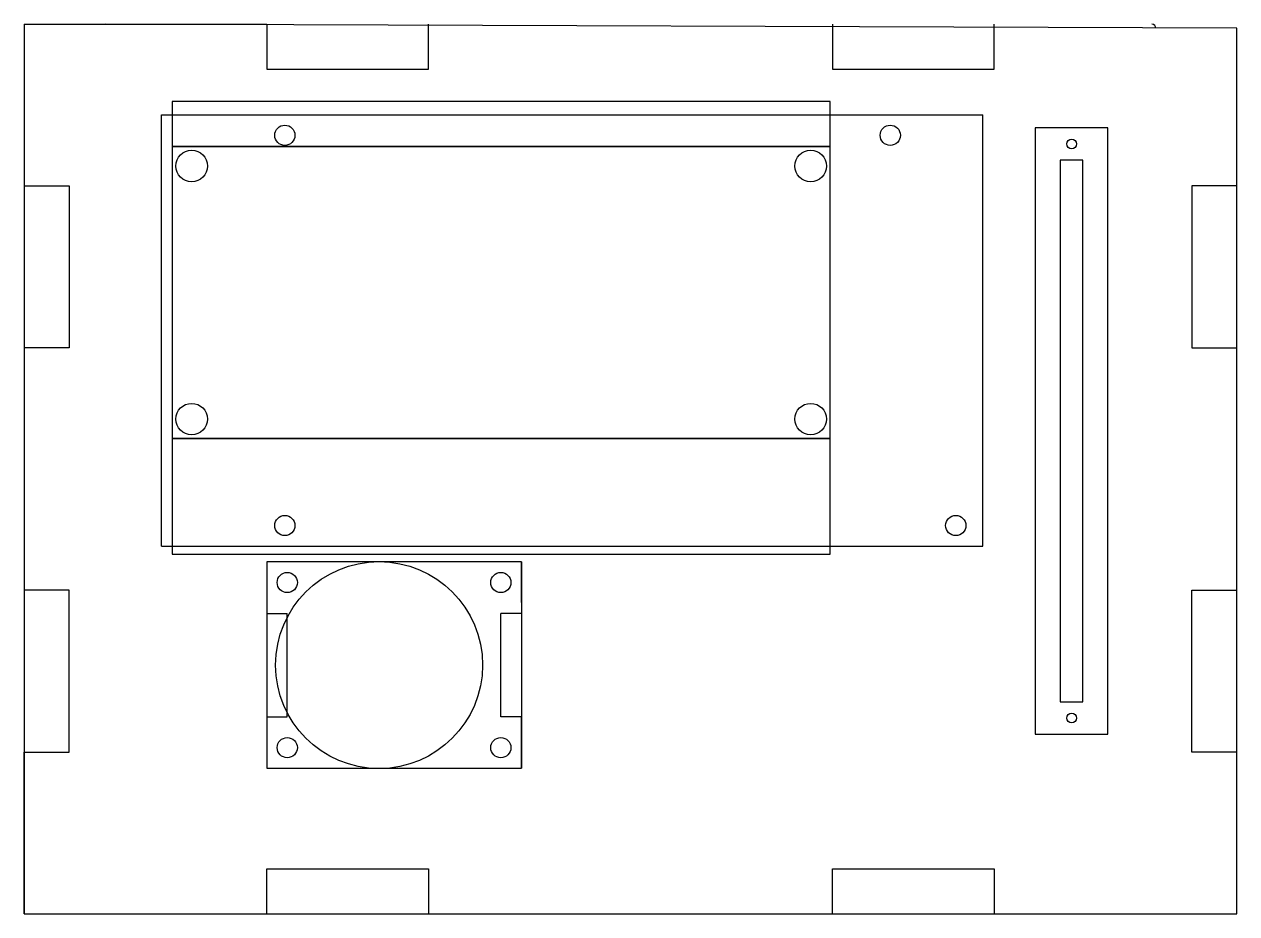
# Model space of a CAD drawing. Header units: millimetres. Extents: x -129 to 684, y -450 to 159.
# Drawn here: x -57.5 to 92.5, y -425.4 to -315.4 of the extents above; entities that cross this region are included whole.
import ezdxf

# ---------------------------------------------------------------- set-up
doc = ezdxf.new("R2010")
doc.units = ezdxf.units.MM
doc.header["$MEASUREMENT"] = 0

# ---------------------------------------------------------------- blocks, each defined once
blk = doc.blocks.new('arduino')
for p, q in [((5.13, 39.74), (5.13, 93.08)), ((5.13, 93.08), (106.73, 93.08)), ((106.73, 39.74), (106.73, 93.08)), ((5.13, 39.74), (106.73, 39.74))]:
    blk.add_line(p, q)
for centre in [(20.37, 90.54), (95.27, 90.54), (20.37, 42.28), (103.37, 42.28)]:
    blk.add_circle(centre, 1.25)
blk = doc.blocks.new('LCD')
for points in [[(47.04, 85.82), (128.42, 85.82), (128.42, 91.42), (47.04, 91.42)], [(47.04, 49.72), (128.42, 49.72), (128.42, 85.82), (47.04, 85.82)], [(47.04, 35.44), (128.42, 35.44), (128.42, 49.72), (47.04, 49.72)]]:
    blk.add_lwpolyline(points, close=True)
for centre in [(49.44, 83.42), (126.02, 83.42), (49.44, 52.12), (126.02, 52.12)]:
    blk.add_circle(centre, 1.95)
blk = doc.blocks.new('slide')
for p, q in [((3.1, 71), (3.1, 4)), ((5.9, 71), (3.1, 71)), ((5.9, 4), (5.9, 71)), ((3.1, 4), (5.9, 4))]:
    blk.add_line(p, q)
blk.add_lwpolyline([(0, 0), (9, 0), (9, 75), (0, 75)], close=True)
for centre in [(4.5, 73), (4.5, 2)]:
    blk.add_circle(centre, 0.6)

msp = doc.modelspace()

# ---------------------------------------------------------------- linework, layer by layer
for p, q in [((-57.45515, -315.44524), (-57.45515, -425.44524)), ((-57.45515, -315.44524), (-27.45515, -315.44524)), ((-57.45515, -315.44524), (-57.45515, -335.44524)), ((92.54485, -315.94524), (-47.45515, -315.44524)), ((-27.45515, -315.44524), (-27.45515, -321.00524)), ((-7.45515, -321.00524), (-7.45515, -315.44524)), ((42.54485, -315.44524), (42.54485, -321.00524)), ((62.54485, -321.00524), (62.54485, -315.44524)), ((92.54485, -425.44524), (92.54485, -315.94524)), ((-27.45515, -321.00524), (-7.45515, -321.00524)), ((42.54485, -321.00524), (62.54485, -321.00524)), ((-57.45515, -335.44524), (-51.89515, -335.44524)), ((-51.89515, -335.44524), (-51.89515, -355.44524)), ((92.54485, -335.44524), (86.98485, -335.44524)), ((86.98485, -335.44524), (86.98485, -355.44524)), ((-51.89515, -355.44524), (-57.45515, -355.44524)), ((86.98485, -355.44524), (92.54485, -355.44524)), ((-27.45515, -381.94524), (-27.45515, -407.44524)), ((4.04485, -381.94524), (-27.45515, -381.94524)), ((4.04485, -386.94524), (4.04485, -381.94524)), ((4.04485, -381.94524), (4.04485, -388.29524)), ((-51.89515, -385.44524), (-57.45515, -385.44524)), ((-51.89515, -405.44524), (-51.89515, -385.44524)), ((86.98485, -405.44524), (86.98485, -385.44524)), ((86.98485, -385.44524), (92.54485, -385.44524)), ((4.04485, -386.94524), (4.04485, -407.44524)), ((-27.45515, -388.29524), (-24.91515, -388.29524)), ((-24.91515, -401.09524), (-24.91515, -388.29524)), ((4.04485, -388.29524), (1.50485, -388.29524)), ((1.50485, -401.09524), (1.50485, -388.29524)), ((4.04485, -393.29524), (4.04485, -401.09524)), ((-27.45515, -401.09524), (-24.91515, -401.09524)), ((4.04485, -401.09524), (1.50485, -401.09524)), ((4.04485, -407.44524), (4.04485, -401.09524)), ((-57.45515, -425.44524), (-57.45515, -405.44524)), ((-57.45515, -405.44524), (-51.89515, -405.44524)), ((92.54485, -405.44524), (86.98485, -405.44524)), ((-27.45515, -407.44524), (4.04485, -407.44524)), ((-27.45515, -425.44524), (-27.45515, -419.88524)), ((-27.45515, -419.88524), (-7.45515, -419.88524)), ((-7.45515, -419.88524), (-7.45515, -425.44524)), ((42.54485, -425.44524), (42.54485, -419.88524)), ((42.54485, -419.88524), (62.54485, -419.88524)), ((62.54485, -419.88524), (62.54485, -425.44524)), ((-57.45515, -425.44524), (92.54485, -425.44524)), ((-7.45515, -425.44524), (42.54485, -425.44524))]:
    msp.add_line(p, q)
for centre, radius in [((-13.55515, -394.69524), 12.8), ((-24.91515, -384.48524), 1.25), ((1.50485, -384.48524), 1.25), ((-24.91515, -404.90524), 1.25), ((1.50485, -404.90524), 1.25)]:
    msp.add_circle(centre, radius)
msp.add_arc((82.04485, -315.94524), 0.5, 0, 90)

# ---------------------------------------------------------------- block references
for name, p in [('LCD', (-86.18522, -416.39725)), ('arduino', (-45.58569, -419.7175)), ('slide', (67.61311, -403.25042))]:
    msp.add_blockref(name, p)

doc.saveas('drawing.dxf')
